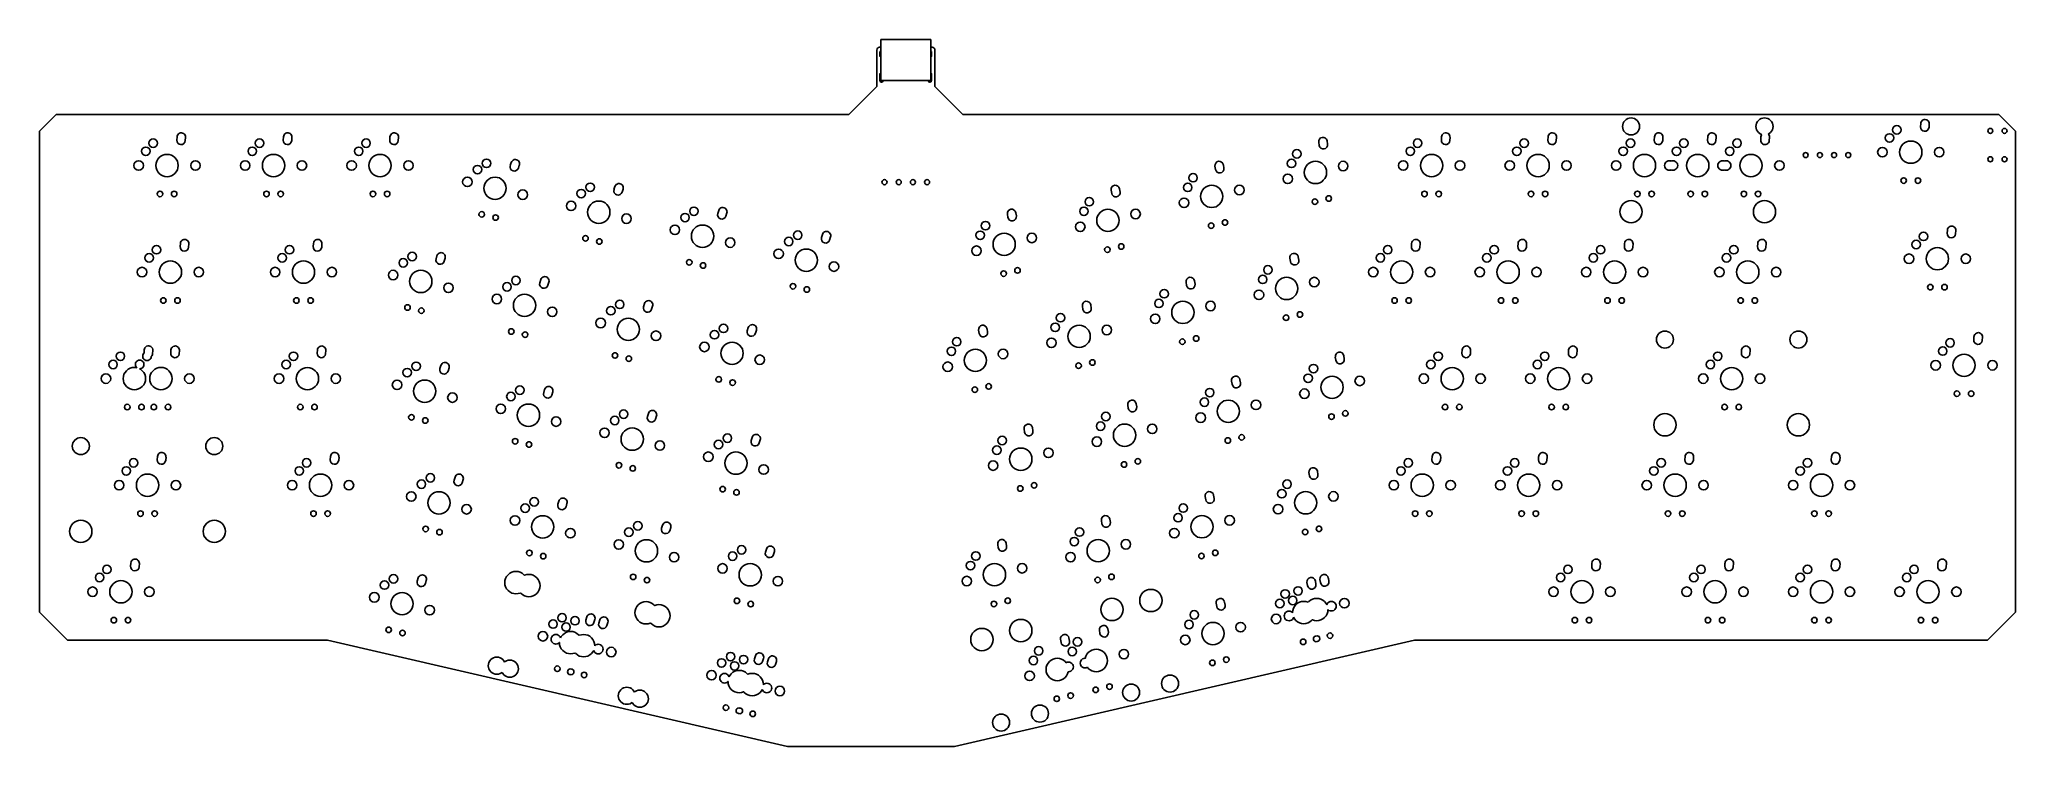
# Model space of a CAD drawing. Header units: millimetres. Extents: x 154.7 to 225.4, y 253.5 to 278.8.
import ezdxf

# ---------------------------------------------------------------- set-up
doc = ezdxf.new("R2010")
doc.units = ezdxf.units.MM

msp = doc.modelspace()

# ---------------------------------------------------------------- linework, layer by layer
at = {"color": 7, "linetype": 'Continuous', "lineweight": 25}
for p, q in [((184.775, 278.79), (184.775, 277.33)), ((184.775, 278.79), (185.026, 278.79)), ((185.026, 278.79), (186.312, 278.79)), ((186.312, 278.79), (186.563, 278.79)), ((186.563, 278.79), (186.563, 277.33)), ((184.633, 278.414), (184.633, 277.114)), ((184.775, 278.514), (184.733, 278.514)), ((184.745, 278.328), (184.745, 278.208)), ((186.613, 278.514), (186.563, 278.514)), ((186.593, 278.328), (186.593, 278.208)), ((186.713, 277.114), (186.713, 278.414)), ((184.745, 277.322), (184.745, 277.542)), ((184.775, 277.33), (186.563, 277.33)), ((184.775, 277.33), (184.775, 277.33)), ((184.775, 277.33), (184.835, 277.33)), ((184.835, 277.33), (184.979, 277.33)), ((184.865, 277.33), (184.865, 277.322)), ((186.473, 277.322), (186.473, 277.33)), ((186.593, 277.542), (186.593, 277.322)), ((184.633, 277.114), (183.633, 276.114)), ((187.713, 276.114), (186.713, 277.114)), ((155.273, 276.114), (154.673, 275.514)), ((183.633, 276.114), (155.273, 276.114)), ((224.773, 276.114), (187.713, 276.114)), ((216.093, 275.743), (216.087, 275.683)), ((216.11, 275.801), (216.093, 275.743)), ((216.138, 275.854), (216.11, 275.801)), ((216.176, 275.9), (216.138, 275.854)), ((216.223, 275.938), (216.176, 275.9)), ((216.276, 275.966), (216.223, 275.938)), ((216.333, 275.984), (216.276, 275.966)), ((216.333, 275.984), (216.393, 275.99)), ((216.453, 275.984), (216.393, 275.99)), ((216.51, 275.966), (216.453, 275.984)), ((216.563, 275.938), (216.51, 275.966)), ((216.61, 275.9), (216.563, 275.938)), ((216.648, 275.854), (216.61, 275.9)), ((216.676, 275.801), (216.648, 275.854)), ((216.693, 275.743), (216.676, 275.801)), ((216.699, 275.683), (216.693, 275.743)), ((221.984, 275.789), (221.976, 275.673)), ((222.28, 275.652), (222.288, 275.768)), ((225.373, 275.514), (224.773, 276.114)), ((154.673, 275.514), (154.673, 258.314)), ((159.593, 275.313), (159.585, 275.197)), ((159.889, 275.176), (159.897, 275.292)), ((163.403, 275.313), (163.395, 275.197)), ((163.699, 275.176), (163.707, 275.292)), ((167.213, 275.313), (167.205, 275.197)), ((167.509, 275.176), (167.517, 275.292)), ((200.442, 275.119), (200.46, 275.005)), ((200.761, 275.052), (200.743, 275.167)), ((204.839, 275.313), (204.831, 275.197)), ((205.135, 275.176), (205.143, 275.292)), ((208.649, 275.313), (208.641, 275.197)), ((208.945, 275.176), (208.953, 275.292)), ((212.456, 275.313), (212.448, 275.197)), ((212.752, 275.176), (212.761, 275.292)), ((214.361, 275.313), (214.353, 275.197)), ((214.657, 275.176), (214.666, 275.292)), ((216.087, 275.683), (216.093, 275.624)), ((216.093, 275.624), (216.11, 275.566)), ((216.11, 275.566), (216.138, 275.513)), ((216.138, 275.513), (216.176, 275.467)), ((216.176, 275.467), (216.223, 275.429)), ((216.223, 275.429), (216.276, 275.4)), ((216.265, 275.313), (216.257, 275.197)), ((216.257, 275.197), (216.259, 275.157)), ((216.259, 275.157), (216.272, 275.119)), ((216.273, 275.352), (216.265, 275.313)), ((216.272, 275.119), (216.294, 275.086)), ((216.291, 275.388), (216.273, 275.352)), ((216.276, 275.4), (216.296, 275.394)), ((216.296, 275.394), (216.291, 275.388)), ((216.294, 275.086), (216.324, 275.059)), ((216.324, 275.059), (216.36, 275.041)), ((216.36, 275.041), (216.4, 275.033)), ((216.4, 275.033), (216.44, 275.036)), ((216.44, 275.036), (216.478, 275.048)), ((216.478, 275.048), (216.511, 275.07)), ((216.511, 275.07), (216.538, 275.1)), ((216.527, 275.41), (216.563, 275.429)), ((216.534, 275.403), (216.527, 275.41)), ((216.557, 275.37), (216.534, 275.403)), ((216.538, 275.1), (216.556, 275.136)), ((216.556, 275.136), (216.564, 275.176)), ((216.569, 275.332), (216.557, 275.37)), ((216.563, 275.429), (216.61, 275.467)), ((216.564, 275.176), (216.572, 275.292)), ((216.572, 275.292), (216.569, 275.332)), ((216.61, 275.467), (216.648, 275.513)), ((216.648, 275.513), (216.676, 275.566)), ((216.676, 275.566), (216.693, 275.624)), ((216.693, 275.624), (216.699, 275.683)), ((225.373, 258.314), (225.373, 275.514)), ((171.55, 274.392), (171.516, 274.281)), ((212.824, 274.331), (212.818, 274.286)), ((212.841, 274.372), (212.824, 274.331)), ((212.868, 274.408), (212.841, 274.372)), ((212.904, 274.435), (212.868, 274.408)), ((212.945, 274.452), (212.904, 274.435)), ((212.989, 274.458), (212.945, 274.452)), ((213.034, 274.452), (212.989, 274.458)), ((213.053, 274.444), (213.034, 274.452)), ((213.072, 274.452), (213.053, 274.444)), ((213.072, 274.452), (213.116, 274.458)), ((213.161, 274.452), (213.116, 274.458)), ((213.202, 274.435), (213.161, 274.452)), ((213.238, 274.408), (213.202, 274.435)), ((213.265, 274.372), (213.238, 274.408)), ((213.282, 274.331), (213.265, 274.372)), ((213.288, 274.286), (213.282, 274.331)), ((214.729, 274.331), (214.723, 274.286)), ((214.746, 274.372), (214.729, 274.331)), ((214.773, 274.408), (214.746, 274.372)), ((214.809, 274.435), (214.773, 274.408)), ((214.85, 274.452), (214.809, 274.435)), ((214.894, 274.458), (214.85, 274.452)), ((214.939, 274.452), (214.894, 274.458)), ((214.958, 274.444), (214.939, 274.452)), ((214.977, 274.452), (214.958, 274.444)), ((214.977, 274.452), (215.021, 274.458)), ((215.066, 274.452), (215.021, 274.458)), ((215.107, 274.435), (215.066, 274.452)), ((215.143, 274.408), (215.107, 274.435)), ((215.17, 274.372), (215.143, 274.408)), ((215.187, 274.331), (215.17, 274.372)), ((215.193, 274.286), (215.187, 274.331)), ((171.807, 274.192), (171.841, 274.303)), ((196.73, 274.262), (196.748, 274.147)), ((197.049, 274.195), (197.031, 274.31)), ((212.818, 274.286), (212.824, 274.242)), ((212.824, 274.242), (212.841, 274.201)), ((212.841, 274.201), (212.868, 274.165)), ((212.868, 274.165), (212.904, 274.138)), ((212.904, 274.138), (212.945, 274.121)), ((212.945, 274.121), (212.989, 274.115)), ((212.989, 274.115), (213.034, 274.121)), ((213.034, 274.121), (213.053, 274.129)), ((213.053, 274.129), (213.072, 274.121)), ((213.072, 274.121), (213.116, 274.115)), ((213.116, 274.115), (213.161, 274.121)), ((213.161, 274.121), (213.202, 274.138)), ((213.202, 274.138), (213.238, 274.165)), ((213.238, 274.165), (213.265, 274.201)), ((213.265, 274.201), (213.282, 274.242)), ((213.282, 274.242), (213.288, 274.286)), ((214.723, 274.286), (214.729, 274.242)), ((214.729, 274.242), (214.746, 274.201)), ((214.746, 274.201), (214.773, 274.165)), ((214.773, 274.165), (214.809, 274.138)), ((214.809, 274.138), (214.85, 274.121)), ((214.85, 274.121), (214.894, 274.115)), ((214.894, 274.115), (214.939, 274.121)), ((214.939, 274.121), (214.958, 274.129)), ((214.958, 274.129), (214.977, 274.121)), ((214.977, 274.121), (215.021, 274.115)), ((215.021, 274.115), (215.066, 274.121)), ((215.066, 274.121), (215.107, 274.138)), ((215.107, 274.138), (215.143, 274.165)), ((215.143, 274.165), (215.17, 274.201)), ((215.17, 274.201), (215.187, 274.242)), ((215.187, 274.242), (215.193, 274.286)), ((175.262, 273.535), (175.228, 273.424)), ((175.52, 273.335), (175.554, 273.446)), ((193.017, 273.405), (193.035, 273.29)), ((193.336, 273.338), (193.318, 273.453)), ((178.975, 272.678), (178.941, 272.567)), ((179.232, 272.478), (179.266, 272.589)), ((189.305, 272.548), (189.323, 272.433)), ((189.624, 272.481), (189.606, 272.596)), ((159.713, 271.503), (159.705, 271.387)), ((164.475, 271.503), (164.467, 271.387)), ((182.687, 271.821), (182.653, 271.71)), ((182.944, 271.621), (182.978, 271.732)), ((203.767, 271.503), (203.759, 271.387)), ((207.577, 271.503), (207.569, 271.387)), ((211.387, 271.503), (211.379, 271.387)), ((216.151, 271.503), (216.143, 271.387)), ((222.936, 271.979), (222.928, 271.863)), ((223.232, 271.842), (223.24, 271.958)), ((160.009, 271.366), (160.017, 271.482)), ((164.771, 271.366), (164.779, 271.482)), ((168.894, 271.062), (168.86, 270.951)), ((169.151, 270.862), (169.185, 270.973)), ((199.411, 270.971), (199.429, 270.856)), ((199.73, 270.904), (199.712, 271.019)), ((204.063, 271.366), (204.071, 271.482)), ((207.873, 271.366), (207.881, 271.482)), ((211.683, 271.366), (211.691, 271.482)), ((216.447, 271.366), (216.455, 271.482)), ((172.606, 270.205), (172.572, 270.094)), ((172.864, 270.005), (172.898, 270.116)), ((195.699, 270.114), (195.717, 269.999)), ((196.018, 270.047), (196, 270.162)), ((176.319, 269.348), (176.285, 269.237)), ((176.576, 269.148), (176.61, 269.259)), ((191.986, 269.257), (192.004, 269.142)), ((192.305, 269.19), (192.287, 269.305)), ((180.031, 268.491), (179.997, 268.38)), ((180.288, 268.291), (180.322, 268.402)), ((188.274, 268.4), (188.292, 268.285)), ((188.593, 268.333), (188.575, 268.448)), ((223.889, 268.169), (223.881, 268.053)), ((224.185, 268.032), (224.193, 268.148)), ((158.124, 267.251), (158.109, 267.214)), ((158.148, 267.283), (158.124, 267.251)), ((158.18, 267.308), (158.148, 267.283)), ((158.217, 267.323), (158.18, 267.308)), ((158.217, 267.323), (158.257, 267.328)), ((158.297, 267.323), (158.257, 267.328)), ((158.334, 267.308), (158.297, 267.323)), ((158.366, 267.283), (158.334, 267.308)), ((158.371, 267.506), (158.365, 267.466)), ((158.365, 267.466), (158.371, 267.427)), ((158.39, 267.251), (158.366, 267.283)), ((158.386, 267.543), (158.371, 267.506)), ((158.371, 267.427), (158.386, 267.39)), ((158.41, 267.575), (158.386, 267.543)), ((158.386, 267.39), (158.41, 267.358)), ((158.406, 267.214), (158.39, 267.251)), ((158.413, 267.577), (158.41, 267.575)), ((158.41, 267.358), (158.442, 267.333)), ((158.421, 267.693), (158.413, 267.577)), ((158.429, 267.732), (158.421, 267.693)), ((158.447, 267.768), (158.429, 267.732)), ((158.442, 267.333), (158.479, 267.318)), ((158.474, 267.798), (158.447, 267.768)), ((158.507, 267.821), (158.474, 267.798)), ((158.479, 267.318), (158.519, 267.313)), ((158.545, 267.833), (158.507, 267.821)), ((158.519, 267.313), (158.559, 267.318)), ((158.545, 267.833), (158.585, 267.836)), ((158.559, 267.318), (158.596, 267.333)), ((158.625, 267.828), (158.585, 267.836)), ((158.596, 267.333), (158.628, 267.358)), ((158.661, 267.81), (158.625, 267.828)), ((158.628, 267.358), (158.652, 267.39)), ((158.652, 267.39), (158.668, 267.427)), ((158.691, 267.783), (158.661, 267.81)), ((158.668, 267.427), (158.671, 267.455)), ((158.671, 267.455), (158.694, 267.48)), ((158.713, 267.75), (158.691, 267.783)), ((158.694, 267.48), (158.712, 267.516)), ((158.712, 267.516), (158.72, 267.556)), ((158.726, 267.712), (158.713, 267.75)), ((158.72, 267.556), (158.728, 267.672)), ((158.728, 267.672), (158.726, 267.712)), ((159.375, 267.693), (159.367, 267.577)), ((159.671, 267.556), (159.679, 267.672)), ((164.615, 267.693), (164.607, 267.577)), ((164.911, 267.556), (164.919, 267.672)), ((201.037, 267.436), (201.055, 267.322)), ((201.356, 267.369), (201.338, 267.484)), ((205.575, 267.693), (205.567, 267.577)), ((205.871, 267.556), (205.879, 267.672)), ((209.385, 267.693), (209.377, 267.577)), ((209.681, 267.556), (209.689, 267.672)), ((215.575, 267.693), (215.567, 267.577)), ((215.871, 267.556), (215.879, 267.672)), ((157.674, 266.745), (157.666, 266.666)), ((157.666, 266.666), (157.674, 266.588)), ((157.696, 266.82), (157.674, 266.745)), ((157.674, 266.588), (157.696, 266.513)), ((157.733, 266.889), (157.696, 266.82)), ((157.783, 266.95), (157.733, 266.889)), ((157.844, 267), (157.783, 266.95)), ((157.913, 267.037), (157.844, 267)), ((157.988, 267.059), (157.913, 267.037)), ((158.067, 267.067), (157.988, 267.059)), ((158.145, 267.059), (158.067, 267.067)), ((158.109, 267.214), (158.103, 267.174)), ((158.103, 267.174), (158.109, 267.135)), ((158.109, 267.135), (158.124, 267.098)), ((158.124, 267.098), (158.148, 267.066)), ((158.164, 267.053), (158.145, 267.059)), ((158.148, 267.066), (158.164, 267.053)), ((158.247, 267.022), (158.257, 267.021)), ((158.289, 267), (158.247, 267.022)), ((158.257, 267.021), (158.297, 267.026)), ((158.35, 266.95), (158.289, 267)), ((158.297, 267.026), (158.334, 267.041)), ((158.334, 267.041), (158.366, 267.066)), ((158.4, 266.889), (158.35, 266.95)), ((158.366, 267.066), (158.39, 267.098)), ((158.39, 267.098), (158.406, 267.135)), ((158.437, 266.82), (158.4, 266.889)), ((158.411, 267.174), (158.406, 267.214)), ((158.406, 267.135), (158.411, 267.174)), ((158.46, 266.745), (158.437, 266.82)), ((158.437, 266.513), (158.46, 266.588)), ((158.467, 266.666), (158.46, 266.745)), ((158.46, 266.588), (158.467, 266.666)), ((158.626, 266.745), (158.618, 266.666)), ((158.618, 266.666), (158.626, 266.588)), ((158.649, 266.82), (158.626, 266.745)), ((158.626, 266.588), (158.649, 266.513)), ((158.686, 266.889), (158.649, 266.82)), ((158.736, 266.95), (158.686, 266.889)), ((158.796, 267), (158.736, 266.95)), ((158.866, 267.037), (158.796, 267)), ((158.941, 267.059), (158.866, 267.037)), ((158.941, 267.059), (159.019, 267.067)), ((159.097, 267.059), (159.019, 267.067)), ((159.172, 267.037), (159.097, 267.059)), ((159.242, 267), (159.172, 267.037)), ((159.302, 266.95), (159.242, 267)), ((159.352, 266.889), (159.302, 266.95)), ((159.389, 266.82), (159.352, 266.889)), ((159.412, 266.745), (159.389, 266.82)), ((159.389, 266.513), (159.412, 266.588)), ((159.42, 266.666), (159.412, 266.745)), ((159.412, 266.588), (159.42, 266.666)), ((169.034, 267.136), (169, 267.025)), ((169.291, 266.936), (169.325, 267.047)), ((197.325, 266.579), (197.343, 266.464)), ((197.644, 266.512), (197.626, 266.627)), ((157.696, 266.513), (157.733, 266.444)), ((157.733, 266.444), (157.783, 266.383)), ((157.783, 266.383), (157.844, 266.333)), ((157.844, 266.333), (157.913, 266.296)), ((157.913, 266.296), (157.988, 266.273)), ((157.988, 266.273), (158.067, 266.266)), ((158.067, 266.266), (158.145, 266.273)), ((158.145, 266.273), (158.22, 266.296)), ((158.22, 266.296), (158.289, 266.333)), ((158.289, 266.333), (158.35, 266.383)), ((158.35, 266.383), (158.4, 266.444)), ((158.4, 266.444), (158.437, 266.513)), ((158.649, 266.513), (158.686, 266.444)), ((158.686, 266.444), (158.736, 266.383)), ((158.736, 266.383), (158.796, 266.333)), ((158.796, 266.333), (158.866, 266.296)), ((158.866, 266.296), (158.941, 266.273)), ((158.941, 266.273), (159.019, 266.266)), ((159.019, 266.266), (159.097, 266.273)), ((159.097, 266.273), (159.172, 266.296)), ((159.172, 266.296), (159.242, 266.333)), ((159.242, 266.333), (159.302, 266.383)), ((159.302, 266.383), (159.352, 266.444)), ((159.352, 266.444), (159.389, 266.513)), ((172.746, 266.279), (172.712, 266.168)), ((173.004, 266.079), (173.038, 266.19)), ((176.459, 265.422), (176.425, 265.311)), ((176.716, 265.222), (176.75, 265.333)), ((193.613, 265.722), (193.631, 265.607)), ((193.932, 265.655), (193.914, 265.77)), ((180.171, 264.565), (180.137, 264.454)), ((180.428, 264.365), (180.462, 264.476)), ((189.9, 264.865), (189.918, 264.75)), ((190.219, 264.798), (190.201, 264.913)), ((158.895, 263.883), (158.887, 263.767)), ((159.191, 263.746), (159.199, 263.862)), ((165.085, 263.883), (165.077, 263.767)), ((165.381, 263.746), (165.389, 263.862)), ((204.503, 263.883), (204.495, 263.767)), ((204.799, 263.746), (204.807, 263.862)), ((208.313, 263.883), (208.305, 263.767)), ((208.609, 263.746), (208.617, 263.862)), ((213.552, 263.883), (213.544, 263.767)), ((213.848, 263.746), (213.856, 263.862)), ((218.79, 263.883), (218.782, 263.767)), ((219.086, 263.746), (219.095, 263.862)), ((169.542, 263.144), (169.508, 263.033)), ((169.8, 262.944), (169.834, 263.055)), ((200.094, 263.308), (200.112, 263.194)), ((200.413, 263.241), (200.395, 263.356)), ((196.382, 262.451), (196.4, 262.336)), ((196.701, 262.384), (196.683, 262.499)), ((173.255, 262.287), (173.221, 262.176)), ((173.512, 262.086), (173.546, 262.198)), ((192.669, 261.594), (192.687, 261.479)), ((192.988, 261.527), (192.97, 261.642)), ((176.967, 261.43), (176.933, 261.318)), ((177.225, 261.229), (177.259, 261.341)), ((180.68, 260.573), (180.646, 260.461)), ((180.937, 260.372), (180.971, 260.483)), ((188.957, 260.737), (188.975, 260.622)), ((189.276, 260.67), (189.258, 260.785)), ((157.942, 260.073), (157.934, 259.957)), ((158.238, 259.936), (158.246, 260.052)), ((168.221, 259.539), (168.187, 259.427)), ((171.351, 259.525), (171.328, 259.45)), ((171.388, 259.594), (171.351, 259.525)), ((171.438, 259.655), (171.388, 259.594)), ((171.498, 259.705), (171.438, 259.655)), ((171.568, 259.742), (171.498, 259.705)), ((171.643, 259.764), (171.568, 259.742)), ((171.643, 259.764), (171.721, 259.772)), ((171.799, 259.764), (171.721, 259.772)), ((171.874, 259.742), (171.799, 259.764)), ((171.944, 259.705), (171.874, 259.742)), ((172.004, 259.655), (171.944, 259.705)), ((172.024, 259.63), (172.004, 259.655)), ((172.032, 259.634), (172.024, 259.63)), ((172.107, 259.657), (172.032, 259.634)), ((172.185, 259.665), (172.107, 259.657)), ((172.263, 259.657), (172.185, 259.665)), ((172.338, 259.634), (172.263, 259.657)), ((172.408, 259.597), (172.338, 259.634)), ((172.468, 259.548), (172.408, 259.597)), ((172.518, 259.487), (172.468, 259.548)), ((172.555, 259.418), (172.518, 259.487)), ((200.487, 259.489), (200.505, 259.374)), ((200.806, 259.422), (200.788, 259.537)), ((210.218, 260.073), (210.21, 259.957)), ((210.514, 259.936), (210.522, 260.052)), ((214.98, 260.073), (214.972, 259.957)), ((215.276, 259.936), (215.285, 260.052)), ((218.79, 260.073), (218.782, 259.957)), ((219.086, 259.936), (219.095, 260.052)), ((222.6, 260.073), (222.592, 259.957)), ((222.896, 259.936), (222.905, 260.052)), ((168.479, 259.338), (168.513, 259.449)), ((171.328, 259.45), (171.32, 259.371)), ((171.32, 259.371), (171.328, 259.293)), ((171.328, 259.293), (171.351, 259.218)), ((171.351, 259.218), (171.388, 259.149)), ((171.388, 259.149), (171.438, 259.088)), ((171.438, 259.088), (171.498, 259.038)), ((171.498, 259.038), (171.568, 259.001)), ((171.568, 259.001), (171.643, 258.978)), ((171.643, 258.978), (171.721, 258.971)), ((171.721, 258.971), (171.799, 258.978)), ((171.799, 258.978), (171.874, 259.001)), ((171.874, 259.001), (171.882, 259.005)), ((171.882, 259.005), (171.902, 258.981)), ((171.902, 258.981), (171.962, 258.931)), ((171.962, 258.931), (172.032, 258.894)), ((172.032, 258.894), (172.107, 258.871)), ((172.107, 258.871), (172.185, 258.864)), ((172.185, 258.864), (172.263, 258.871)), ((172.263, 258.871), (172.338, 258.894)), ((172.338, 258.894), (172.408, 258.931)), ((172.408, 258.931), (172.468, 258.981)), ((172.468, 258.981), (172.518, 259.042)), ((172.518, 259.042), (172.555, 259.111)), ((172.578, 259.342), (172.555, 259.418)), ((172.555, 259.111), (172.578, 259.186)), ((172.586, 259.264), (172.578, 259.342)), ((172.578, 259.186), (172.586, 259.264)), ((200.023, 259.382), (200.041, 259.267)), ((200.218, 258.779), (200.148, 258.742)), ((200.293, 258.801), (200.218, 258.779)), ((200.293, 258.801), (200.371, 258.809)), ((200.342, 259.315), (200.324, 259.429)), ((200.449, 258.801), (200.371, 258.809)), ((200.524, 258.779), (200.449, 258.801)), ((200.594, 258.742), (200.524, 258.779)), ((154.673, 258.314), (155.673, 257.314)), ((174.254, 258.146), (174.22, 258.035)), ((174.511, 257.946), (174.545, 258.057)), ((175.981, 258.375), (175.973, 258.297)), ((175.973, 258.297), (175.981, 258.219)), ((176.004, 258.451), (175.981, 258.375)), ((175.981, 258.219), (176.004, 258.144)), ((176.041, 258.52), (176.004, 258.451)), ((176.004, 258.144), (176.041, 258.075)), ((176.09, 258.581), (176.041, 258.52)), ((176.041, 258.075), (176.09, 258.014)), ((176.151, 258.63), (176.09, 258.581)), ((176.22, 258.667), (176.151, 258.63)), ((176.296, 258.69), (176.22, 258.667)), ((176.296, 258.69), (176.374, 258.698)), ((176.452, 258.69), (176.374, 258.698)), ((176.527, 258.667), (176.452, 258.69)), ((176.596, 258.63), (176.527, 258.667)), ((176.657, 258.581), (176.596, 258.63)), ((176.677, 258.556), (176.657, 258.581)), ((176.685, 258.56), (176.677, 258.556)), ((176.76, 258.583), (176.685, 258.56)), ((176.838, 258.591), (176.76, 258.583)), ((176.916, 258.583), (176.838, 258.591)), ((176.991, 258.56), (176.916, 258.583)), ((177.061, 258.523), (176.991, 258.56)), ((177.121, 258.473), (177.061, 258.523)), ((177.171, 258.413), (177.121, 258.473)), ((177.208, 258.343), (177.171, 258.413)), ((177.231, 258.268), (177.208, 258.343)), ((177.208, 258.037), (177.231, 258.112)), ((177.239, 258.19), (177.231, 258.268)), ((177.231, 258.112), (177.239, 258.19)), ((196.775, 258.632), (196.793, 258.517)), ((197.094, 258.565), (197.076, 258.679)), ((199.215, 258.224), (199.209, 258.18)), ((199.209, 258.18), (199.215, 258.135)), ((199.232, 258.266), (199.215, 258.224)), ((199.215, 258.135), (199.232, 258.094)), ((199.26, 258.301), (199.232, 258.266)), ((199.232, 258.094), (199.26, 258.059)), ((199.295, 258.329), (199.26, 258.301)), ((199.26, 258.059), (199.295, 258.031)), ((199.337, 258.346), (199.295, 258.329)), ((199.381, 258.352), (199.337, 258.346)), ((199.425, 258.346), (199.381, 258.352)), ((199.467, 258.329), (199.425, 258.346)), ((199.502, 258.301), (199.467, 258.329)), ((199.467, 258.031), (199.502, 258.059)), ((199.507, 258.296), (199.502, 258.301)), ((199.502, 258.059), (199.53, 258.094)), ((199.514, 258.379), (199.506, 258.301)), ((199.506, 258.301), (199.507, 258.296)), ((199.537, 258.455), (199.514, 258.379)), ((199.53, 258.094), (199.545, 258.132)), ((199.574, 258.524), (199.537, 258.455)), ((199.545, 258.132), (199.574, 258.079)), ((199.624, 258.585), (199.574, 258.524)), ((199.574, 258.079), (199.624, 258.018)), ((199.684, 258.634), (199.624, 258.585)), ((199.754, 258.672), (199.684, 258.634)), ((199.829, 258.694), (199.754, 258.672)), ((199.907, 258.702), (199.829, 258.694)), ((199.985, 258.694), (199.907, 258.702)), ((200.06, 258.672), (199.985, 258.694)), ((200.068, 258.668), (200.06, 258.672)), ((200.088, 258.692), (200.068, 258.668)), ((200.148, 258.742), (200.088, 258.692)), ((200.524, 258.038), (200.594, 258.075)), ((200.654, 258.692), (200.594, 258.742)), ((200.594, 258.075), (200.654, 258.125)), ((200.704, 258.631), (200.654, 258.692)), ((200.654, 258.125), (200.704, 258.186)), ((200.733, 258.578), (200.704, 258.631)), ((200.704, 258.186), (200.741, 258.255)), ((200.748, 258.616), (200.733, 258.578)), ((200.741, 258.255), (200.764, 258.33)), ((200.775, 258.651), (200.748, 258.616)), ((200.764, 258.33), (200.772, 258.408)), ((200.771, 258.414), (200.775, 258.408)), ((200.772, 258.408), (200.771, 258.414)), ((200.811, 258.679), (200.775, 258.651)), ((200.775, 258.408), (200.811, 258.381)), ((200.852, 258.696), (200.811, 258.679)), ((200.811, 258.381), (200.852, 258.364)), ((200.897, 258.702), (200.852, 258.696)), ((200.852, 258.364), (200.897, 258.358)), ((200.941, 258.696), (200.897, 258.702)), ((200.897, 258.358), (200.941, 258.364)), ((200.983, 258.679), (200.941, 258.696)), ((200.941, 258.364), (200.983, 258.381)), ((201.018, 258.651), (200.983, 258.679)), ((200.983, 258.381), (201.018, 258.408)), ((201.046, 258.616), (201.018, 258.651)), ((201.018, 258.408), (201.046, 258.444)), ((201.063, 258.574), (201.046, 258.616)), ((201.046, 258.444), (201.063, 258.485)), ((201.069, 258.53), (201.063, 258.574)), ((201.063, 258.485), (201.069, 258.53)), ((224.373, 257.314), (225.373, 258.314)), ((172.984, 257.391), (172.978, 257.347)), ((173.001, 257.433), (172.984, 257.391)), ((173.029, 257.468), (173.001, 257.433)), ((173.064, 257.496), (173.029, 257.468)), ((173.106, 257.513), (173.064, 257.496)), ((173.15, 257.519), (173.106, 257.513)), ((173.195, 257.513), (173.15, 257.519)), ((173.236, 257.496), (173.195, 257.513)), ((173.271, 257.468), (173.236, 257.496)), ((173.299, 257.433), (173.271, 257.468)), ((173.314, 257.395), (173.299, 257.433)), ((173.343, 257.448), (173.314, 257.395)), ((173.393, 257.509), (173.343, 257.448)), ((173.453, 257.559), (173.393, 257.509)), ((173.523, 257.596), (173.453, 257.559)), ((173.598, 257.619), (173.523, 257.596)), ((173.598, 257.619), (173.676, 257.626)), ((173.754, 257.619), (173.676, 257.626)), ((173.829, 257.596), (173.754, 257.619)), ((173.899, 257.559), (173.829, 257.596)), ((173.959, 257.509), (173.899, 257.559)), ((173.979, 257.485), (173.959, 257.509)), ((173.987, 257.489), (173.979, 257.485)), ((174.062, 257.511), (173.987, 257.489)), ((174.14, 257.519), (174.062, 257.511)), ((174.218, 257.511), (174.14, 257.519)), ((174.293, 257.489), (174.218, 257.511)), ((174.363, 257.452), (174.293, 257.489)), ((174.423, 257.402), (174.363, 257.452)), ((174.473, 257.341), (174.423, 257.402)), ((174.718, 258.039), (174.684, 257.928)), ((174.975, 257.838), (175.009, 257.95)), ((176.09, 258.014), (176.151, 257.964)), ((176.151, 257.964), (176.22, 257.927)), ((176.22, 257.927), (176.296, 257.904)), ((176.296, 257.904), (176.374, 257.896)), ((176.374, 257.896), (176.452, 257.904)), ((176.452, 257.904), (176.527, 257.927)), ((176.527, 257.927), (176.535, 257.931)), ((176.535, 257.931), (176.555, 257.907)), ((176.555, 257.907), (176.615, 257.857)), ((176.615, 257.857), (176.685, 257.82)), ((176.685, 257.82), (176.76, 257.797)), ((176.76, 257.797), (176.838, 257.789)), ((176.838, 257.789), (176.916, 257.797)), ((176.916, 257.797), (176.991, 257.82)), ((176.991, 257.82), (177.061, 257.857)), ((177.061, 257.857), (177.121, 257.907)), ((177.121, 257.907), (177.171, 257.967)), ((177.171, 257.967), (177.208, 258.037)), ((191.525, 257.279), (191.507, 257.394)), ((192.598, 257.668), (192.616, 257.553)), ((192.917, 257.6), (192.899, 257.715)), ((199.295, 258.031), (199.337, 258.014)), ((199.337, 258.014), (199.381, 258.008)), ((199.381, 258.008), (199.425, 258.014)), ((199.425, 258.014), (199.467, 258.031)), ((199.624, 258.018), (199.684, 257.968)), ((199.684, 257.968), (199.754, 257.931)), ((199.754, 257.931), (199.829, 257.908)), ((199.829, 257.908), (199.907, 257.901)), ((199.907, 257.901), (199.985, 257.908)), ((199.985, 257.908), (200.06, 257.931)), ((200.06, 257.931), (200.13, 257.968)), ((200.13, 257.968), (200.19, 258.018)), ((200.19, 258.018), (200.21, 258.042)), ((200.21, 258.042), (200.218, 258.038)), ((200.218, 258.038), (200.293, 258.015)), ((200.259, 257.4), (200.251, 257.361)), ((200.251, 257.361), (200.259, 257.323)), ((200.281, 257.433), (200.259, 257.4)), ((200.313, 257.455), (200.281, 257.433)), ((200.293, 258.015), (200.371, 258.008)), ((200.342, 257.46), (200.313, 257.455)), ((200.344, 257.462), (200.342, 257.46)), ((200.344, 257.462), (200.383, 257.469)), ((200.371, 258.008), (200.449, 258.015)), ((200.422, 257.462), (200.383, 257.469)), ((200.454, 257.44), (200.422, 257.462)), ((200.449, 258.015), (200.524, 258.038)), ((200.476, 257.407), (200.454, 257.44)), ((200.484, 257.368), (200.476, 257.407)), ((200.476, 257.33), (200.484, 257.368)), ((155.673, 257.314), (164.973, 257.314)), ((164.973, 257.314), (181.433, 253.514)), ((170.865, 256.656), (170.819, 256.618)), ((170.918, 256.684), (170.865, 256.656)), ((170.976, 256.702), (170.918, 256.684)), ((170.976, 256.702), (171.035, 256.708)), ((171.095, 256.702), (171.035, 256.708)), ((171.153, 256.684), (171.095, 256.702)), ((171.206, 256.656), (171.153, 256.684)), ((171.252, 256.618), (171.206, 256.656)), ((172.978, 257.347), (172.984, 257.303)), ((172.984, 257.303), (173.001, 257.261)), ((173.001, 257.261), (173.029, 257.226)), ((173.029, 257.226), (173.064, 257.198)), ((173.064, 257.198), (173.106, 257.181)), ((173.106, 257.181), (173.15, 257.175)), ((173.15, 257.175), (173.195, 257.181)), ((173.195, 257.181), (173.236, 257.198)), ((173.236, 257.198), (173.271, 257.226)), ((173.271, 257.226), (173.276, 257.231)), ((173.276, 257.231), (173.275, 257.226)), ((173.275, 257.226), (173.283, 257.147)), ((173.283, 257.147), (173.306, 257.072)), ((173.306, 257.072), (173.343, 257.003)), ((173.343, 257.003), (173.393, 256.942)), ((173.393, 256.942), (173.453, 256.892)), ((173.453, 256.892), (173.523, 256.855)), ((173.523, 256.855), (173.598, 256.833)), ((173.598, 256.833), (173.676, 256.825)), ((173.676, 256.825), (173.754, 256.833)), ((173.754, 256.833), (173.829, 256.855)), ((173.829, 256.855), (173.837, 256.859)), ((173.837, 256.859), (173.857, 256.835)), ((173.857, 256.835), (173.917, 256.785)), ((173.917, 256.785), (173.987, 256.748)), ((173.987, 256.748), (174.062, 256.725)), ((174.062, 256.725), (174.14, 256.718)), ((174.14, 256.718), (174.218, 256.725)), ((174.218, 256.725), (174.293, 256.748)), ((174.293, 256.748), (174.363, 256.785)), ((174.363, 256.785), (174.423, 256.835)), ((174.423, 256.835), (174.473, 256.896)), ((174.51, 257.272), (174.473, 257.341)), ((174.473, 256.896), (174.502, 256.949)), ((174.502, 256.949), (174.517, 256.911)), ((174.533, 257.197), (174.51, 257.272)), ((174.517, 256.911), (174.545, 256.876)), ((174.541, 257.118), (174.533, 257.197)), ((174.54, 257.113), (174.541, 257.118)), ((174.545, 257.118), (174.54, 257.113)), ((174.58, 257.146), (174.545, 257.118)), ((174.545, 256.876), (174.58, 256.848)), ((174.622, 257.163), (174.58, 257.146)), ((174.58, 256.848), (174.622, 256.831)), ((174.666, 257.169), (174.622, 257.163)), ((174.622, 256.831), (174.666, 256.825)), ((174.71, 257.163), (174.666, 257.169)), ((174.666, 256.825), (174.71, 256.831)), ((174.752, 257.146), (174.71, 257.163)), ((174.71, 256.831), (174.752, 256.848)), ((174.787, 257.118), (174.752, 257.146)), ((174.752, 256.848), (174.787, 256.876)), ((174.815, 257.083), (174.787, 257.118)), ((174.787, 256.876), (174.815, 256.911)), ((174.832, 257.041), (174.815, 257.083)), ((174.815, 256.911), (174.832, 256.953)), ((174.838, 256.997), (174.832, 257.041)), ((174.832, 256.953), (174.838, 256.997)), ((180.286, 256.753), (180.253, 256.642)), ((180.544, 256.553), (180.578, 256.664)), ((180.751, 256.646), (180.717, 256.535)), ((187.408, 253.514), (203.868, 257.314)), ((191.012, 256.659), (190.937, 256.636)), ((191.012, 256.659), (191.09, 256.666)), ((191.168, 256.659), (191.09, 256.666)), ((191.243, 256.636), (191.168, 256.659)), ((191.206, 257.346), (191.224, 257.231)), ((191.994, 256.643), (191.959, 256.616)), ((192.036, 256.66), (191.994, 256.643)), ((192.08, 256.666), (192.036, 256.66)), ((192.089, 256.665), (192.08, 256.666)), ((192.112, 256.741), (192.089, 256.665)), ((192.089, 256.665), (192.089, 256.665)), ((192.149, 256.81), (192.112, 256.741)), ((192.199, 256.871), (192.149, 256.81)), ((192.26, 256.92), (192.199, 256.871)), ((192.329, 256.957), (192.26, 256.92)), ((192.404, 256.98), (192.329, 256.957)), ((192.404, 256.98), (192.482, 256.988)), ((192.56, 256.98), (192.482, 256.988)), ((192.636, 256.957), (192.56, 256.98)), ((192.705, 256.92), (192.636, 256.957)), ((192.766, 256.871), (192.705, 256.92)), ((192.815, 256.81), (192.766, 256.871)), ((192.852, 256.741), (192.815, 256.81)), ((192.875, 256.665), (192.852, 256.741)), ((192.883, 256.587), (192.875, 256.665)), ((200.259, 257.323), (200.281, 257.29)), ((200.281, 257.29), (200.313, 257.268)), ((200.313, 257.268), (200.352, 257.26)), ((200.352, 257.26), (200.391, 257.268)), ((200.391, 257.268), (200.393, 257.269)), ((200.393, 257.269), (200.422, 257.275)), ((200.422, 257.275), (200.454, 257.297)), ((200.454, 257.297), (200.476, 257.33)), ((203.868, 257.314), (224.373, 257.314)), ((170.735, 256.461), (170.729, 256.401)), ((170.729, 256.401), (170.735, 256.342)), ((170.752, 256.519), (170.735, 256.461)), ((170.735, 256.342), (170.752, 256.284)), ((170.781, 256.572), (170.752, 256.519)), ((170.752, 256.284), (170.781, 256.231)), ((170.819, 256.618), (170.781, 256.572)), ((170.781, 256.231), (170.819, 256.185)), ((170.819, 256.185), (170.865, 256.147)), ((170.865, 256.147), (170.918, 256.119)), ((170.918, 256.119), (170.976, 256.101)), ((170.976, 256.101), (171.035, 256.095)), ((171.035, 256.095), (171.095, 256.101)), ((171.095, 256.101), (171.153, 256.119)), ((171.153, 256.119), (171.206, 256.147)), ((171.206, 256.147), (171.224, 256.162)), ((171.224, 256.162), (171.245, 256.124)), ((171.245, 256.124), (171.283, 256.078)), ((171.29, 256.572), (171.252, 256.618)), ((171.283, 256.078), (171.329, 256.04)), ((171.31, 256.534), (171.29, 256.572)), ((171.329, 256.549), (171.31, 256.534)), ((171.382, 256.577), (171.329, 256.549)), ((171.329, 256.04), (171.382, 256.011)), ((171.44, 256.595), (171.382, 256.577)), ((171.382, 256.011), (171.44, 255.994)), ((171.499, 256.601), (171.44, 256.595)), ((171.44, 255.994), (171.499, 255.988)), ((171.559, 256.595), (171.499, 256.601)), ((171.499, 255.988), (171.559, 255.994)), ((171.617, 256.577), (171.559, 256.595)), ((171.559, 255.994), (171.617, 256.011)), ((171.67, 256.549), (171.617, 256.577)), ((171.617, 256.011), (171.67, 256.04)), ((171.716, 256.511), (171.67, 256.549)), ((171.67, 256.04), (171.716, 256.078)), ((171.754, 256.465), (171.716, 256.511)), ((171.716, 256.078), (171.754, 256.124)), ((171.782, 256.412), (171.754, 256.465)), ((171.754, 256.124), (171.782, 256.177)), ((171.8, 256.354), (171.782, 256.412)), ((171.782, 256.177), (171.8, 256.235)), ((171.806, 256.294), (171.8, 256.354)), ((171.8, 256.235), (171.806, 256.294)), ((173.571, 256.224), (173.563, 256.186)), ((173.563, 256.186), (173.571, 256.147)), ((173.593, 256.257), (173.571, 256.224)), ((173.571, 256.147), (173.593, 256.114)), ((173.625, 256.279), (173.593, 256.257)), ((173.593, 256.114), (173.625, 256.092)), ((173.625, 256.279), (173.664, 256.287)), ((173.625, 256.092), (173.654, 256.087)), ((173.654, 256.087), (173.656, 256.085)), ((173.656, 256.085), (173.695, 256.077)), ((173.703, 256.279), (173.664, 256.287)), ((173.695, 256.077), (173.734, 256.085)), ((173.705, 256.278), (173.703, 256.279)), ((173.734, 256.272), (173.705, 256.278)), ((173.766, 256.25), (173.734, 256.272)), ((173.734, 256.085), (173.766, 256.107)), ((173.788, 256.217), (173.766, 256.25)), ((173.766, 256.107), (173.788, 256.14)), ((173.796, 256.178), (173.788, 256.217)), ((173.788, 256.14), (173.796, 256.178)), ((179.017, 255.999), (179.011, 255.954)), ((179.011, 255.954), (179.017, 255.91)), ((179.034, 256.04), (179.017, 255.999)), ((179.061, 256.076), (179.034, 256.04)), ((179.097, 256.103), (179.061, 256.076)), ((179.138, 256.12), (179.097, 256.103)), ((179.183, 256.126), (179.138, 256.12)), ((179.227, 256.12), (179.183, 256.126)), ((179.269, 256.103), (179.227, 256.12)), ((179.304, 256.076), (179.269, 256.103)), ((179.331, 256.04), (179.304, 256.076)), ((179.347, 256.002), (179.331, 256.04)), ((179.375, 256.055), (179.347, 256.002)), ((179.425, 256.116), (179.375, 256.055)), ((179.486, 256.166), (179.425, 256.116)), ((179.555, 256.203), (179.486, 256.166)), ((179.63, 256.226), (179.555, 256.203)), ((179.63, 256.226), (179.709, 256.234)), ((179.787, 256.226), (179.709, 256.234)), ((179.862, 256.203), (179.787, 256.226)), ((179.931, 256.166), (179.862, 256.203)), ((179.992, 256.116), (179.931, 256.166)), ((180.012, 256.092), (179.992, 256.116)), ((180.019, 256.096), (180.012, 256.092)), ((180.094, 256.119), (180.019, 256.096)), ((180.173, 256.126), (180.094, 256.119)), ((180.251, 256.119), (180.173, 256.126)), ((180.326, 256.096), (180.251, 256.119)), ((180.395, 256.059), (180.326, 256.096)), ((180.456, 256.009), (180.395, 256.059)), ((180.506, 255.948), (180.456, 256.009)), ((180.543, 255.879), (180.506, 255.948)), ((181.008, 256.446), (181.042, 256.557)), ((190.697, 256.344), (190.689, 256.266)), ((190.689, 256.266), (190.697, 256.188)), ((190.72, 256.419), (190.697, 256.344)), ((190.697, 256.188), (190.72, 256.112)), ((190.757, 256.488), (190.72, 256.419)), ((190.72, 256.112), (190.757, 256.043)), ((190.807, 256.549), (190.757, 256.488)), ((190.757, 256.043), (190.807, 255.982)), ((190.867, 256.599), (190.807, 256.549)), ((190.807, 255.982), (190.867, 255.933)), ((190.937, 256.636), (190.867, 256.599)), ((191.313, 256.599), (191.243, 256.636)), ((191.373, 256.549), (191.313, 256.599)), ((191.313, 255.933), (191.373, 255.982)), ((191.407, 256.508), (191.373, 256.549)), ((191.373, 255.982), (191.423, 256.043)), ((191.448, 256.524), (191.407, 256.508)), ((191.423, 256.043), (191.46, 256.112)), ((191.492, 256.53), (191.448, 256.524)), ((191.46, 256.112), (191.483, 256.188)), ((191.483, 256.188), (191.483, 256.188)), ((191.483, 256.188), (191.492, 256.187)), ((191.537, 256.524), (191.492, 256.53)), ((191.492, 256.187), (191.537, 256.193)), ((191.578, 256.507), (191.537, 256.524)), ((191.537, 256.193), (191.578, 256.21)), ((191.614, 256.48), (191.578, 256.507)), ((191.578, 256.21), (191.614, 256.237)), ((191.641, 256.444), (191.614, 256.48)), ((191.614, 256.237), (191.641, 256.273)), ((191.658, 256.403), (191.641, 256.444)), ((191.641, 256.273), (191.658, 256.314)), ((191.664, 256.359), (191.658, 256.403)), ((191.658, 256.314), (191.664, 256.359)), ((191.914, 256.539), (191.908, 256.494)), ((191.908, 256.494), (191.914, 256.45)), ((191.931, 256.58), (191.914, 256.539)), ((191.914, 256.45), (191.931, 256.409)), ((191.959, 256.616), (191.931, 256.58)), ((191.931, 256.409), (191.959, 256.373)), ((191.959, 256.373), (191.994, 256.346)), ((191.994, 256.346), (192.036, 256.329)), ((192.036, 256.329), (192.08, 256.323)), ((192.08, 256.323), (192.124, 256.329)), ((192.124, 256.329), (192.165, 256.345)), ((192.165, 256.345), (192.199, 256.304)), ((192.199, 256.304), (192.26, 256.254)), ((192.26, 256.254), (192.329, 256.217)), ((192.329, 256.217), (192.404, 256.194)), ((192.404, 256.194), (192.482, 256.186)), ((192.482, 256.186), (192.56, 256.194)), ((192.56, 256.194), (192.636, 256.217)), ((192.636, 256.217), (192.705, 256.254)), ((192.705, 256.254), (192.766, 256.304)), ((192.766, 256.304), (192.815, 256.365)), ((192.815, 256.365), (192.852, 256.434)), ((192.852, 256.434), (192.875, 256.509)), ((192.875, 256.509), (192.883, 256.587)), ((175.388, 255.387), (175.382, 255.327)), ((175.382, 255.327), (175.388, 255.268)), ((175.405, 255.445), (175.388, 255.387)), ((175.388, 255.268), (175.405, 255.21)), ((175.434, 255.497), (175.405, 255.445)), ((175.472, 255.544), (175.434, 255.497)), ((175.518, 255.582), (175.472, 255.544)), ((175.571, 255.61), (175.518, 255.582)), ((175.628, 255.628), (175.571, 255.61)), ((175.628, 255.628), (175.688, 255.634)), ((175.748, 255.628), (175.688, 255.634)), ((175.805, 255.61), (175.748, 255.628)), ((175.858, 255.582), (175.805, 255.61)), ((175.905, 255.544), (175.858, 255.582)), ((175.943, 255.497), (175.905, 255.544)), ((175.963, 255.459), (175.943, 255.497)), ((175.982, 255.475), (175.963, 255.459)), ((176.035, 255.503), (175.982, 255.475)), ((176.092, 255.521), (176.035, 255.503)), ((176.152, 255.526), (176.092, 255.521)), ((176.212, 255.521), (176.152, 255.526)), ((176.269, 255.503), (176.212, 255.521)), ((176.322, 255.475), (176.269, 255.503)), ((176.369, 255.437), (176.322, 255.475)), ((176.407, 255.39), (176.369, 255.437)), ((176.435, 255.337), (176.407, 255.39)), ((176.453, 255.28), (176.435, 255.337)), ((176.459, 255.22), (176.453, 255.28)), ((179.017, 255.91), (179.034, 255.868)), ((179.034, 255.868), (179.061, 255.833)), ((179.061, 255.833), (179.097, 255.806)), ((179.097, 255.806), (179.138, 255.788)), ((179.138, 255.788), (179.183, 255.783)), ((179.183, 255.783), (179.227, 255.788)), ((179.227, 255.788), (179.269, 255.806)), ((179.269, 255.806), (179.304, 255.833)), ((179.304, 255.833), (179.308, 255.839)), ((179.308, 255.839), (179.308, 255.833)), ((179.308, 255.833), (179.316, 255.755)), ((179.316, 255.755), (179.338, 255.68)), ((179.338, 255.68), (179.375, 255.61)), ((179.375, 255.61), (179.425, 255.55)), ((179.425, 255.55), (179.486, 255.5)), ((179.486, 255.5), (179.555, 255.463)), ((179.555, 255.463), (179.63, 255.44)), ((179.63, 255.44), (179.709, 255.432)), ((179.709, 255.432), (179.787, 255.44)), ((179.787, 255.44), (179.862, 255.463)), ((179.862, 255.463), (179.869, 255.467)), ((179.869, 255.467), (179.889, 255.442)), ((179.889, 255.442), (179.95, 255.393)), ((179.95, 255.393), (180.019, 255.356)), ((180.019, 255.356), (180.094, 255.333)), ((180.094, 255.333), (180.173, 255.325)), ((180.173, 255.325), (180.251, 255.333)), ((180.251, 255.333), (180.326, 255.356)), ((180.326, 255.356), (180.395, 255.393)), ((180.395, 255.393), (180.456, 255.442)), ((180.456, 255.442), (180.506, 255.503)), ((180.506, 255.503), (180.534, 255.556)), ((180.534, 255.556), (180.55, 255.518)), ((180.566, 255.804), (180.543, 255.879)), ((180.55, 255.518), (180.577, 255.483)), ((180.573, 255.726), (180.566, 255.804)), ((180.573, 255.72), (180.573, 255.726)), ((180.577, 255.726), (180.573, 255.72)), ((180.613, 255.753), (180.577, 255.726)), ((180.577, 255.483), (180.613, 255.456)), ((180.654, 255.77), (180.613, 255.753)), ((180.613, 255.456), (180.654, 255.439)), ((180.699, 255.776), (180.654, 255.77)), ((180.654, 255.439), (180.699, 255.433)), ((180.743, 255.77), (180.699, 255.776)), ((180.699, 255.433), (180.743, 255.439)), ((180.784, 255.753), (180.743, 255.77)), ((180.743, 255.439), (180.784, 255.456)), ((180.82, 255.726), (180.784, 255.753)), ((180.784, 255.456), (180.82, 255.483)), ((180.847, 255.69), (180.82, 255.726)), ((180.82, 255.483), (180.847, 255.518)), ((180.864, 255.649), (180.847, 255.69)), ((180.847, 255.518), (180.864, 255.56)), ((180.87, 255.604), (180.864, 255.649)), ((180.864, 255.56), (180.87, 255.604)), ((190.867, 255.933), (190.937, 255.896)), ((190.937, 255.896), (191.012, 255.873)), ((191.012, 255.873), (191.09, 255.865)), ((191.09, 255.865), (191.168, 255.873)), ((191.168, 255.873), (191.243, 255.896)), ((191.243, 255.896), (191.313, 255.933)), ((175.405, 255.21), (175.434, 255.157)), ((175.434, 255.157), (175.472, 255.111)), ((175.472, 255.111), (175.518, 255.073)), ((175.518, 255.073), (175.571, 255.044)), ((175.571, 255.044), (175.628, 255.027)), ((175.628, 255.027), (175.688, 255.021)), ((175.688, 255.021), (175.748, 255.027)), ((175.748, 255.027), (175.805, 255.044)), ((175.805, 255.044), (175.858, 255.073)), ((175.858, 255.073), (175.877, 255.088)), ((175.877, 255.088), (175.898, 255.05)), ((175.898, 255.05), (175.936, 255.004)), ((175.936, 255.004), (175.982, 254.966)), ((175.982, 254.966), (176.035, 254.937)), ((176.035, 254.937), (176.092, 254.92)), ((176.092, 254.92), (176.152, 254.914)), ((176.152, 254.914), (176.212, 254.92)), ((176.212, 254.92), (176.269, 254.937)), ((176.269, 254.937), (176.322, 254.966)), ((176.322, 254.966), (176.369, 255.004)), ((176.369, 255.004), (176.407, 255.05)), ((176.407, 255.05), (176.435, 255.103)), ((176.435, 255.103), (176.453, 255.16)), ((176.453, 255.16), (176.459, 255.22)), ((179.603, 254.832), (179.596, 254.793)), ((179.596, 254.793), (179.603, 254.754)), ((179.625, 254.864), (179.603, 254.832)), ((179.603, 254.754), (179.625, 254.721)), ((179.658, 254.886), (179.625, 254.864)), ((179.625, 254.721), (179.658, 254.7)), ((179.658, 254.886), (179.697, 254.894)), ((179.658, 254.7), (179.687, 254.694)), ((179.687, 254.694), (179.689, 254.692)), ((179.689, 254.692), (179.728, 254.685)), ((179.735, 254.886), (179.697, 254.894)), ((179.728, 254.685), (179.766, 254.692)), ((179.737, 254.885), (179.735, 254.886)), ((179.766, 254.879), (179.737, 254.885)), ((179.799, 254.857), (179.766, 254.879)), ((179.766, 254.692), (179.799, 254.714)), ((179.821, 254.824), (179.799, 254.857)), ((179.799, 254.714), (179.821, 254.747)), ((179.829, 254.786), (179.821, 254.824)), ((179.821, 254.747), (179.829, 254.786)), ((181.433, 253.514), (187.408, 253.514))]:
    msp.add_line(p, q, dxfattribs=at)
for centre, radius in [((211.618, 275.683), 0.305), ((158.737, 275.086), 0.152), ((162.547, 275.086), 0.152), ((166.357, 275.086), 0.152), ((203.983, 275.086), 0.152), ((207.793, 275.086), 0.152), ((211.6, 275.086), 0.152), ((213.505, 275.086), 0.152), ((215.41, 275.086), 0.152), ((220.866, 275.271), 0.152), ((221.128, 275.563), 0.152), ((221.628, 274.763), 0.399), ((224.474, 275.525), 0.09), ((224.982, 275.525), 0.09), ((158.221, 274.286), 0.17), ((158.475, 274.794), 0.152), ((159.237, 274.286), 0.399), ((160.253, 274.286), 0.17), ((162.031, 274.286), 0.17), ((162.285, 274.794), 0.152), ((163.047, 274.286), 0.399), ((164.063, 274.286), 0.17), ((165.841, 274.286), 0.17), ((166.095, 274.794), 0.152), ((166.857, 274.286), 0.399), ((167.873, 274.286), 0.17), ((170.665, 274.364), 0.152), ((199.469, 274.362), 0.152), ((199.659, 274.706), 0.152), ((200.326, 274.039), 0.399), ((201.316, 274.267), 0.17), ((203.467, 274.286), 0.17), ((203.721, 274.794), 0.152), ((204.483, 274.286), 0.399), ((205.499, 274.286), 0.17), ((207.277, 274.286), 0.17), ((207.531, 274.794), 0.152), ((208.293, 274.286), 0.399), ((209.309, 274.286), 0.17), ((211.084, 274.286), 0.17), ((211.338, 274.794), 0.152), ((212.1, 274.286), 0.399), ((213.243, 274.794), 0.152), ((214.005, 274.286), 0.399), ((215.148, 274.794), 0.152), ((215.91, 274.286), 0.399), ((216.926, 274.286), 0.17), ((217.866, 274.66), 0.09), ((218.374, 274.66), 0.09), ((218.882, 274.66), 0.09), ((219.39, 274.66), 0.09), ((220.612, 274.763), 0.17), ((222.644, 274.763), 0.17), ((224.474, 274.509), 0.09), ((224.982, 274.509), 0.09), ((169.982, 273.7), 0.17), ((170.344, 274.138), 0.152), ((170.972, 273.472), 0.399), ((174.377, 273.507), 0.152), ((184.907, 273.691), 0.09), ((185.415, 273.691), 0.09), ((185.923, 273.691), 0.09), ((186.431, 273.691), 0.09), ((195.757, 273.505), 0.152), ((195.946, 273.849), 0.152), ((199.336, 273.81), 0.17), ((221.374, 273.747), 0.0991), ((221.882, 273.747), 0.0991), ((158.983, 273.27), 0.0991), ((159.491, 273.27), 0.0991), ((162.793, 273.27), 0.0991), ((163.301, 273.27), 0.0991), ((166.603, 273.27), 0.0991), ((167.111, 273.27), 0.0991), ((171.962, 273.243), 0.17), ((173.694, 272.843), 0.17), ((174.056, 273.281), 0.152), ((174.684, 272.615), 0.399), ((192.234, 272.992), 0.152), ((195.624, 272.953), 0.17), ((196.614, 273.182), 0.399), ((197.604, 273.41), 0.17), ((200.307, 272.992), 0.0991), ((200.802, 273.106), 0.0991), ((204.229, 273.27), 0.0991), ((204.737, 273.27), 0.0991), ((208.039, 273.27), 0.0991), ((208.547, 273.27), 0.0991), ((211.618, 272.635), 0.399), ((211.846, 273.27), 0.0991), ((212.354, 273.27), 0.0991), ((213.751, 273.27), 0.0991), ((214.259, 273.27), 0.0991), ((215.656, 273.27), 0.0991), ((216.393, 272.635), 0.399), ((216.164, 273.27), 0.0991), ((170.496, 272.539), 0.0991), ((170.991, 272.425), 0.0991), ((175.674, 272.386), 0.17), ((177.769, 272.424), 0.152), ((178.09, 272.65), 0.152), ((188.522, 272.135), 0.152), ((191.911, 272.096), 0.17), ((192.044, 272.648), 0.152), ((192.901, 272.325), 0.399), ((193.891, 272.553), 0.17), ((196.595, 272.135), 0.0991), ((197.09, 272.249), 0.0991), ((174.208, 271.682), 0.0991), ((174.703, 271.568), 0.0991), ((177.407, 271.986), 0.17), ((178.397, 271.758), 0.399), ((179.387, 271.529), 0.17), ((181.481, 271.567), 0.152), ((181.802, 271.793), 0.152), ((188.332, 271.791), 0.152), ((189.189, 271.468), 0.399), ((190.179, 271.696), 0.17), ((193.377, 271.392), 0.0991), ((221.818, 271.461), 0.152), ((222.08, 271.753), 0.152), ((158.595, 270.984), 0.152), ((158.857, 271.276), 0.152), ((159.357, 270.476), 0.399), ((163.357, 270.984), 0.152), ((163.619, 271.276), 0.152), ((164.119, 270.476), 0.399), ((167.688, 270.808), 0.152), ((168.009, 271.034), 0.152), ((177.921, 270.825), 0.0991), ((178.416, 270.711), 0.0991), ((181.119, 271.129), 0.17), ((182.109, 270.901), 0.399), ((183.099, 270.672), 0.17), ((188.199, 271.239), 0.17), ((192.882, 271.278), 0.0991), ((202.649, 270.984), 0.152), ((202.911, 271.276), 0.152), ((203.411, 270.476), 0.399), ((206.459, 270.984), 0.152), ((206.721, 271.276), 0.152), ((207.221, 270.476), 0.399), ((210.269, 270.984), 0.152), ((210.531, 271.276), 0.152), ((211.031, 270.476), 0.399), ((215.033, 270.984), 0.152), ((215.295, 271.276), 0.152), ((215.795, 270.476), 0.399), ((221.564, 270.953), 0.17), ((222.58, 270.953), 0.399), ((223.596, 270.953), 0.17), ((158.341, 270.476), 0.17), ((160.373, 270.476), 0.17), ((163.103, 270.476), 0.17), ((165.135, 270.476), 0.17), ((167.326, 270.37), 0.17), ((168.316, 270.142), 0.399), ((169.306, 269.913), 0.17), ((171.4, 269.951), 0.152), ((171.721, 270.177), 0.152), ((189.17, 270.421), 0.0991), ((189.665, 270.535), 0.0991), ((198.438, 270.214), 0.152), ((198.628, 270.558), 0.152), ((199.295, 269.891), 0.399), ((200.285, 270.119), 0.17), ((202.395, 270.476), 0.17), ((204.427, 270.476), 0.17), ((206.205, 270.476), 0.17), ((208.237, 270.476), 0.17), ((210.015, 270.476), 0.17), ((212.047, 270.476), 0.17), ((214.779, 270.476), 0.17), ((216.811, 270.476), 0.17), ((159.103, 269.46), 0.0991), ((159.611, 269.46), 0.0991), ((163.865, 269.46), 0.0991), ((164.373, 269.46), 0.0991), ((171.038, 269.513), 0.17), ((172.028, 269.285), 0.399), ((175.434, 269.32), 0.152), ((181.633, 269.968), 0.0991), ((182.128, 269.854), 0.0991), ((194.726, 269.357), 0.152), ((194.915, 269.701), 0.152), ((195.583, 269.034), 0.399), ((196.573, 269.262), 0.17), ((198.305, 269.662), 0.17), ((203.157, 269.46), 0.0991), ((203.665, 269.46), 0.0991), ((206.967, 269.46), 0.0991), ((207.475, 269.46), 0.0991), ((210.777, 269.46), 0.0991), ((211.285, 269.46), 0.0991), ((215.541, 269.46), 0.0991), ((216.049, 269.46), 0.0991), ((222.326, 269.937), 0.0991), ((222.834, 269.937), 0.0991), ((167.84, 269.209), 0.0991), ((168.335, 269.095), 0.0991), ((173.018, 269.056), 0.17), ((174.751, 268.656), 0.17), ((175.113, 269.094), 0.152), ((175.741, 268.428), 0.399), ((191.203, 268.844), 0.152), ((194.593, 268.805), 0.17), ((199.276, 268.844), 0.0991), ((199.771, 268.958), 0.0991), ((171.552, 268.352), 0.0991), ((172.047, 268.238), 0.0991), ((176.731, 268.199), 0.17), ((178.463, 267.799), 0.17), ((178.825, 268.237), 0.152), ((179.146, 268.463), 0.152), ((179.453, 267.571), 0.399), ((187.491, 267.987), 0.152), ((190.88, 267.948), 0.17), ((191.014, 268.5), 0.152), ((191.87, 268.177), 0.399), ((192.86, 268.405), 0.17), ((195.564, 267.987), 0.0991), ((196.059, 268.101), 0.0991), ((212.831, 268.063), 0.305), ((217.606, 268.063), 0.305), ((223.033, 267.943), 0.152), ((157.305, 267.174), 0.152), ((157.567, 267.466), 0.152), ((163.497, 267.174), 0.152), ((163.759, 267.466), 0.152), ((168.149, 267.108), 0.152), ((175.265, 267.495), 0.0991), ((175.76, 267.381), 0.0991), ((180.443, 267.342), 0.17), ((187.168, 267.091), 0.17), ((187.301, 267.643), 0.152), ((188.158, 267.319), 0.399), ((189.148, 267.548), 0.17), ((192.346, 267.244), 0.0991), ((204.457, 267.174), 0.152), ((204.719, 267.466), 0.152), ((208.267, 267.174), 0.152), ((208.529, 267.466), 0.152), ((214.457, 267.174), 0.152), ((214.719, 267.466), 0.152), ((222.517, 267.143), 0.17), ((222.771, 267.651), 0.152), ((223.533, 267.143), 0.399), ((224.549, 267.143), 0.17), ((157.051, 266.666), 0.17), ((160.035, 266.666), 0.17), ((163.243, 266.666), 0.17), ((164.259, 266.666), 0.399), ((165.275, 266.666), 0.17), ((167.466, 266.444), 0.17), ((167.828, 266.882), 0.152), ((168.456, 266.216), 0.399), ((178.977, 266.638), 0.0991), ((179.472, 266.524), 0.0991), ((191.851, 267.129), 0.0991), ((200.064, 266.679), 0.152), ((200.254, 267.023), 0.152), ((200.921, 266.356), 0.399), ((201.911, 266.584), 0.17), ((204.203, 266.666), 0.17), ((205.219, 266.666), 0.399), ((206.235, 266.666), 0.17), ((208.013, 266.666), 0.17), ((209.029, 266.666), 0.399), ((210.045, 266.666), 0.17), ((214.203, 266.666), 0.17), ((215.219, 266.666), 0.399), ((216.235, 266.666), 0.17), ((169.446, 265.987), 0.17), ((171.54, 266.025), 0.152), ((171.861, 266.251), 0.152), ((188.139, 266.272), 0.0991), ((188.634, 266.387), 0.0991), ((196.352, 265.822), 0.152), ((196.542, 266.166), 0.152), ((197.209, 265.499), 0.399), ((198.199, 265.727), 0.17), ((199.931, 266.127), 0.17), ((223.279, 266.127), 0.0991), ((223.787, 266.127), 0.0991), ((157.813, 265.65), 0.0991), ((158.321, 265.65), 0.0991), ((158.765, 265.65), 0.0991), ((159.273, 265.65), 0.0991), ((164.005, 265.65), 0.0991), ((164.513, 265.65), 0.0991), ((167.98, 265.283), 0.0991), ((168.475, 265.169), 0.0991), ((171.178, 265.587), 0.17), ((172.168, 265.359), 0.399), ((173.158, 265.13), 0.17), ((175.253, 265.168), 0.152), ((175.574, 265.394), 0.152), ((192.829, 265.309), 0.152), ((196.219, 265.27), 0.17), ((200.902, 265.309), 0.0991), ((201.397, 265.423), 0.0991), ((204.965, 265.65), 0.0991), ((205.473, 265.65), 0.0991), ((208.775, 265.65), 0.0991), ((209.283, 265.65), 0.0991), ((212.831, 265.015), 0.399), ((214.965, 265.65), 0.0991), ((215.473, 265.65), 0.0991), ((217.606, 265.015), 0.399), ((156.151, 264.253), 0.305), ((160.926, 264.253), 0.305), ((171.692, 264.426), 0.0991), ((174.891, 264.73), 0.17), ((175.881, 264.502), 0.399), ((176.871, 264.273), 0.17), ((178.965, 264.311), 0.152), ((179.286, 264.537), 0.152), ((189.117, 264.452), 0.152), ((192.507, 264.413), 0.17), ((192.64, 264.965), 0.152), ((193.497, 264.642), 0.399), ((194.486, 264.87), 0.17), ((197.19, 264.452), 0.0991), ((197.685, 264.566), 0.0991), ((158.039, 263.656), 0.152), ((164.229, 263.656), 0.152), ((172.187, 264.312), 0.0991), ((178.603, 263.873), 0.17), ((179.593, 263.645), 0.399), ((188.794, 263.556), 0.17), ((188.927, 264.108), 0.152), ((189.784, 263.785), 0.399), ((190.774, 264.013), 0.17), ((193.973, 263.709), 0.0991), ((203.647, 263.656), 0.152), ((207.457, 263.656), 0.152), ((212.696, 263.656), 0.152), ((217.934, 263.656), 0.152), ((157.523, 262.856), 0.17), ((157.777, 263.364), 0.152), ((158.539, 262.856), 0.399), ((159.555, 262.856), 0.17), ((163.713, 262.856), 0.17), ((163.967, 263.364), 0.152), ((164.729, 262.856), 0.399), ((165.745, 262.856), 0.17), ((168.336, 262.89), 0.152), ((168.657, 263.116), 0.152), ((175.405, 263.569), 0.0991), ((175.9, 263.455), 0.0991), ((180.583, 263.416), 0.17), ((193.478, 263.595), 0.0991), ((199.311, 262.895), 0.152), ((203.131, 262.856), 0.17), ((203.385, 263.364), 0.152), ((204.147, 262.856), 0.399), ((205.163, 262.856), 0.17), ((206.941, 262.856), 0.17), ((207.195, 263.364), 0.152), ((207.957, 262.856), 0.399), ((208.973, 262.856), 0.17), ((212.18, 262.856), 0.17), ((212.434, 263.364), 0.152), ((213.196, 262.856), 0.399), ((214.212, 262.856), 0.17), ((217.418, 262.856), 0.17), ((217.672, 263.364), 0.152), ((218.434, 262.856), 0.399), ((219.45, 262.856), 0.17), ((167.975, 262.452), 0.17), ((168.965, 262.224), 0.399), ((172.37, 262.258), 0.152), ((179.117, 262.712), 0.0991), ((179.612, 262.598), 0.0991), ((189.765, 262.738), 0.0991), ((190.26, 262.852), 0.0991), ((199.121, 262.552), 0.152), ((199.978, 262.228), 0.399), ((200.968, 262.456), 0.17), ((156.151, 261.205), 0.399), ((158.285, 261.84), 0.0991), ((158.793, 261.84), 0.0991), ((160.926, 261.205), 0.399), ((164.475, 261.84), 0.0991), ((164.983, 261.84), 0.0991), ((169.955, 261.995), 0.17), ((171.687, 261.595), 0.17), ((172.049, 262.033), 0.152), ((172.677, 261.366), 0.399), ((195.409, 261.694), 0.152), ((195.598, 262.038), 0.152), ((196.266, 261.371), 0.399), ((197.256, 261.599), 0.17), ((198.988, 261.999), 0.17), ((203.893, 261.84), 0.0991), ((204.401, 261.84), 0.0991), ((207.703, 261.84), 0.0991), ((208.211, 261.84), 0.0991), ((212.942, 261.84), 0.0991), ((213.45, 261.84), 0.0991), ((218.18, 261.84), 0.0991), ((218.688, 261.84), 0.0991), ((168.489, 261.291), 0.0991), ((168.984, 261.176), 0.0991), ((173.667, 261.138), 0.17), ((175.399, 260.738), 0.17), ((175.761, 261.176), 0.152), ((176.082, 261.401), 0.152), ((176.389, 260.509), 0.399), ((191.697, 260.837), 0.152), ((191.886, 261.181), 0.152), ((192.553, 260.514), 0.399), ((193.543, 260.742), 0.17), ((195.276, 261.142), 0.17), ((199.959, 261.181), 0.0991), ((200.454, 261.295), 0.0991), ((172.201, 260.434), 0.0991), ((172.696, 260.319), 0.0991), ((177.379, 260.281), 0.17), ((179.473, 260.319), 0.152), ((179.794, 260.544), 0.152), ((188.174, 260.324), 0.152), ((191.563, 260.285), 0.17), ((196.247, 260.324), 0.0991), ((196.742, 260.438), 0.0991), ((156.824, 259.554), 0.152), ((157.086, 259.846), 0.152), ((167.336, 259.51), 0.152), ((175.913, 259.577), 0.0991), ((176.408, 259.462), 0.0991), ((179.112, 259.881), 0.17), ((180.102, 259.652), 0.399), ((181.092, 259.424), 0.17), ((187.851, 259.428), 0.17), ((187.984, 259.98), 0.152), ((188.841, 259.657), 0.399), ((189.831, 259.885), 0.17), ((192.534, 259.467), 0.0991), ((193.029, 259.581), 0.0991), ((209.1, 259.554), 0.152), ((209.362, 259.846), 0.152), ((213.862, 259.554), 0.152), ((214.124, 259.846), 0.152), ((217.672, 259.554), 0.152), ((217.934, 259.846), 0.152), ((221.482, 259.554), 0.152), ((221.744, 259.846), 0.152), ((156.57, 259.046), 0.17), ((157.586, 259.046), 0.399), ((158.602, 259.046), 0.17), ((166.654, 258.847), 0.17), ((167.015, 259.285), 0.152), ((167.644, 258.618), 0.399), ((179.626, 258.72), 0.0991), ((189.317, 258.724), 0.0991), ((193.045, 258.412), 0.399), ((194.437, 258.733), 0.399), ((199.05, 258.625), 0.152), ((199.24, 258.968), 0.152), ((199.514, 258.732), 0.152), ((199.704, 259.075), 0.152), ((201.361, 258.637), 0.17), ((208.846, 259.046), 0.17), ((209.862, 259.046), 0.399), ((210.878, 259.046), 0.17), ((213.608, 259.046), 0.17), ((214.624, 259.046), 0.399), ((215.64, 259.046), 0.17), ((217.418, 259.046), 0.17), ((218.434, 259.046), 0.399), ((219.45, 259.046), 0.17), ((221.228, 259.046), 0.17), ((222.244, 259.046), 0.399), ((223.26, 259.046), 0.17), ((157.332, 258.03), 0.0991), ((157.84, 258.03), 0.0991), ((168.633, 258.39), 0.17), ((173.369, 258.118), 0.152), ((173.833, 258.01), 0.152), ((180.121, 258.605), 0.0991), ((188.822, 258.61), 0.0991), ((189.784, 257.659), 0.399), ((195.992, 258.218), 0.152), ((198.917, 258.073), 0.17), ((209.608, 258.03), 0.0991), ((210.116, 258.03), 0.0991), ((214.37, 258.03), 0.0991), ((214.878, 258.03), 0.0991), ((218.18, 258.03), 0.0991), ((218.688, 258.03), 0.0991), ((221.99, 258.03), 0.0991), ((222.498, 258.03), 0.0991), ((167.167, 257.686), 0.0991), ((167.662, 257.571), 0.0991), ((172.686, 257.454), 0.17), ((173.048, 257.892), 0.152), ((173.512, 257.785), 0.152), ((188.392, 257.337), 0.399), ((191.815, 257.254), 0.152), ((195.669, 257.323), 0.17), ((195.802, 257.875), 0.152), ((196.659, 257.551), 0.399), ((197.649, 257.78), 0.17), ((199.888, 257.254), 0.0991), ((200.847, 257.476), 0.0991), ((175.13, 256.89), 0.17), ((179.08, 256.499), 0.152), ((179.401, 256.725), 0.152), ((179.865, 256.618), 0.152), ((190.233, 256.589), 0.152), ((190.423, 256.933), 0.152), ((191.626, 256.911), 0.152), ((193.472, 256.816), 0.17), ((197.135, 256.619), 0.0991), ((173.2, 256.293), 0.0991), ((174.159, 256.071), 0.0991), ((178.719, 256.061), 0.17), ((179.545, 256.392), 0.152), ((190.1, 256.037), 0.17), ((195.123, 255.763), 0.305), ((196.64, 256.504), 0.0991), ((181.163, 255.497), 0.17), ((191.071, 255.219), 0.0991), ((191.566, 255.333), 0.0991), ((192.463, 255.54), 0.0991), ((192.958, 255.654), 0.0991), ((193.731, 255.442), 0.305), ((179.233, 254.9), 0.0991), ((180.192, 254.679), 0.0991), ((189.078, 254.368), 0.305), ((190.47, 254.689), 0.305)]:
    msp.add_circle(centre, radius, dxfattribs=at)
for centre, radius, start, end in [((184.733, 278.414), 0.1, 90.02079, 179.97921), ((184.805, 278.328), 0.06, 119.99101, 180), ((184.805, 278.208), 0.06, 180, 240.00901), ((186.533, 278.328), 0.06, 0, 59.99043), ((186.533, 278.208), 0.06, 300.0096, 0), ((186.614, 278.415), 0.0997, 359.82534, 90.17466), ((184.805, 277.542), 0.06, 119.99093, 180), ((184.805, 277.322), 0.06, 180, 0), ((186.533, 277.322), 0.06, 180, 0), ((186.533, 277.542), 0.06, 0, 59.99035), ((222.136, 275.779), 0.152, 356, 176), ((159.737, 275.186), 0.152, 176, 356), ((159.745, 275.302), 0.152, 356, 176), ((163.547, 275.186), 0.152, 176, 356), ((163.555, 275.302), 0.152, 356, 176), ((167.357, 275.186), 0.152, 176, 356), ((167.365, 275.302), 0.152, 356, 176), ((200.592, 275.143), 0.152, 9, 189), ((200.611, 275.028), 0.152, 189, 9), ((204.983, 275.186), 0.152, 176, 356), ((204.991, 275.302), 0.152, 356, 176), ((208.793, 275.186), 0.152, 176, 356), ((208.801, 275.302), 0.152, 356, 176), ((212.6, 275.186), 0.152, 176, 356), ((212.608, 275.302), 0.152, 356, 176), ((214.505, 275.186), 0.152, 176, 356), ((214.513, 275.302), 0.152, 356, 176), ((222.128, 275.663), 0.152, 176, 356), ((171.696, 274.348), 0.152, 343, 163), ((196.88, 274.286), 0.152, 9, 189), ((171.662, 274.236), 0.152, 163, 343), ((175.408, 273.49), 0.152, 343, 163), ((196.898, 274.171), 0.152, 189, 9), ((175.374, 273.379), 0.152, 163, 343), ((193.168, 273.429), 0.152, 9, 189), ((193.186, 273.314), 0.152, 189, 9), ((179.086, 272.522), 0.152, 163, 343), ((179.12, 272.633), 0.152, 343, 163), ((189.455, 272.572), 0.152, 9, 189), ((189.474, 272.457), 0.152, 189, 9), ((159.865, 271.492), 0.152, 356, 176), ((164.627, 271.492), 0.152, 356, 176), ((182.799, 271.665), 0.152, 163, 343), ((182.833, 271.776), 0.152, 343, 163), ((203.919, 271.492), 0.152, 356, 176), ((207.729, 271.492), 0.152, 356, 176), ((211.539, 271.492), 0.152, 356, 176), ((216.303, 271.492), 0.152, 356, 176), ((223.08, 271.853), 0.152, 176, 356), ((223.088, 271.969), 0.152, 356, 176), ((159.857, 271.376), 0.152, 176, 356), ((164.619, 271.376), 0.152, 176, 356), ((169.006, 270.906), 0.152, 163, 343), ((169.04, 271.018), 0.152, 343, 163), ((199.561, 270.995), 0.152, 9, 189), ((199.58, 270.88), 0.152, 189, 9), ((203.911, 271.376), 0.152, 176, 356), ((207.721, 271.376), 0.152, 176, 356), ((211.531, 271.376), 0.152, 176, 356), ((216.295, 271.376), 0.152, 176, 356), ((172.718, 270.049), 0.152, 163, 343), ((172.752, 270.16), 0.152, 343, 163), ((195.849, 270.138), 0.152, 9, 189), ((176.464, 269.303), 0.152, 343, 163), ((192.137, 269.281), 0.152, 9, 189), ((195.867, 270.023), 0.152, 189, 9), ((176.43, 269.192), 0.152, 163, 343), ((192.155, 269.166), 0.152, 189, 9), ((180.143, 268.335), 0.152, 163, 343), ((180.177, 268.446), 0.152, 343, 163), ((188.424, 268.424), 0.152, 9, 189), ((188.443, 268.309), 0.152, 189, 9), ((224.033, 268.043), 0.152, 176, 356), ((224.041, 268.159), 0.152, 356, 176), ((159.519, 267.566), 0.152, 176, 356), ((159.527, 267.682), 0.152, 356, 176), ((164.759, 267.566), 0.152, 176, 356), ((164.767, 267.682), 0.152, 356, 176), ((201.188, 267.46), 0.152, 9, 189), ((201.206, 267.345), 0.152, 189, 9), ((205.719, 267.566), 0.152, 176, 356), ((205.727, 267.682), 0.152, 356, 176), ((209.529, 267.566), 0.152, 176, 356), ((209.537, 267.682), 0.152, 356, 176), ((215.719, 267.566), 0.152, 176, 356), ((215.727, 267.682), 0.152, 356, 176), ((169.146, 266.98), 0.152, 163, 343), ((169.18, 267.092), 0.152, 343, 163), ((197.475, 266.603), 0.152, 9, 189), ((172.858, 266.123), 0.152, 163, 343), ((172.892, 266.234), 0.152, 343, 163), ((193.763, 265.746), 0.152, 9, 189), ((197.494, 266.488), 0.152, 189, 9), ((176.57, 265.266), 0.152, 163, 343), ((176.604, 265.377), 0.152, 343, 163), ((193.781, 265.631), 0.152, 189, 9), ((180.283, 264.409), 0.152, 163, 343), ((180.317, 264.52), 0.152, 343, 163), ((190.051, 264.889), 0.152, 9, 189), ((190.069, 264.774), 0.152, 189, 9), ((159.039, 263.756), 0.152, 176, 356), ((159.047, 263.872), 0.152, 356, 176), ((165.229, 263.756), 0.152, 176, 356), ((165.237, 263.872), 0.152, 356, 176), ((204.647, 263.756), 0.152, 176, 356), ((204.655, 263.872), 0.152, 356, 176), ((208.457, 263.756), 0.152, 176, 356), ((208.465, 263.872), 0.152, 356, 176), ((213.696, 263.756), 0.152, 176, 356), ((213.704, 263.872), 0.152, 356, 176), ((218.934, 263.756), 0.152, 176, 356), ((218.942, 263.872), 0.152, 356, 176), ((169.654, 262.988), 0.152, 163, 343), ((169.688, 263.099), 0.152, 343, 163), ((200.244, 263.332), 0.152, 9, 189), ((200.263, 263.217), 0.152, 189, 9), ((173.401, 262.242), 0.152, 343, 163), ((196.532, 262.475), 0.152, 9, 189), ((196.55, 262.36), 0.152, 189, 9), ((173.367, 262.131), 0.152, 163, 343), ((192.82, 261.618), 0.152, 9, 189), ((177.079, 261.274), 0.152, 163, 343), ((177.113, 261.385), 0.152, 343, 163), ((189.107, 260.761), 0.152, 9, 189), ((192.838, 261.503), 0.152, 189, 9), ((158.094, 260.062), 0.152, 356, 176), ((180.791, 260.417), 0.152, 163, 343), ((180.825, 260.528), 0.152, 343, 163), ((189.126, 260.646), 0.152, 189, 9), ((210.37, 260.062), 0.152, 356, 176), ((215.132, 260.062), 0.152, 356, 176), ((218.942, 260.062), 0.152, 356, 176), ((222.752, 260.062), 0.152, 356, 176), ((158.086, 259.946), 0.152, 176, 356), ((168.367, 259.494), 0.152, 343, 163), ((200.173, 259.406), 0.152, 9, 189), ((200.637, 259.513), 0.152, 9, 189), ((210.362, 259.946), 0.152, 176, 356), ((215.124, 259.946), 0.152, 176, 356), ((218.934, 259.946), 0.152, 176, 356), ((222.744, 259.946), 0.152, 176, 356), ((168.333, 259.383), 0.152, 163, 343), ((196.925, 258.656), 0.152, 9, 189), ((200.192, 259.291), 0.152, 189, 9), ((200.656, 259.398), 0.152, 189, 9), ((174.4, 258.101), 0.152, 343, 163), ((174.864, 257.994), 0.152, 343, 163), ((196.943, 258.541), 0.152, 189, 9), ((174.366, 257.99), 0.152, 163, 343), ((174.83, 257.883), 0.152, 163, 343), ((191.357, 257.37), 0.152, 9, 189), ((192.749, 257.691), 0.152, 9, 189), ((192.767, 257.577), 0.152, 189, 9), ((180.398, 256.597), 0.152, 163, 343), ((180.432, 256.709), 0.152, 343, 163), ((180.896, 256.601), 0.152, 343, 163), ((191.375, 257.255), 0.152, 189, 9), ((180.862, 256.49), 0.152, 163, 343)]:
    msp.add_arc(centre, radius, start, end, dxfattribs=at)

doc.saveas('drawing.dxf')
